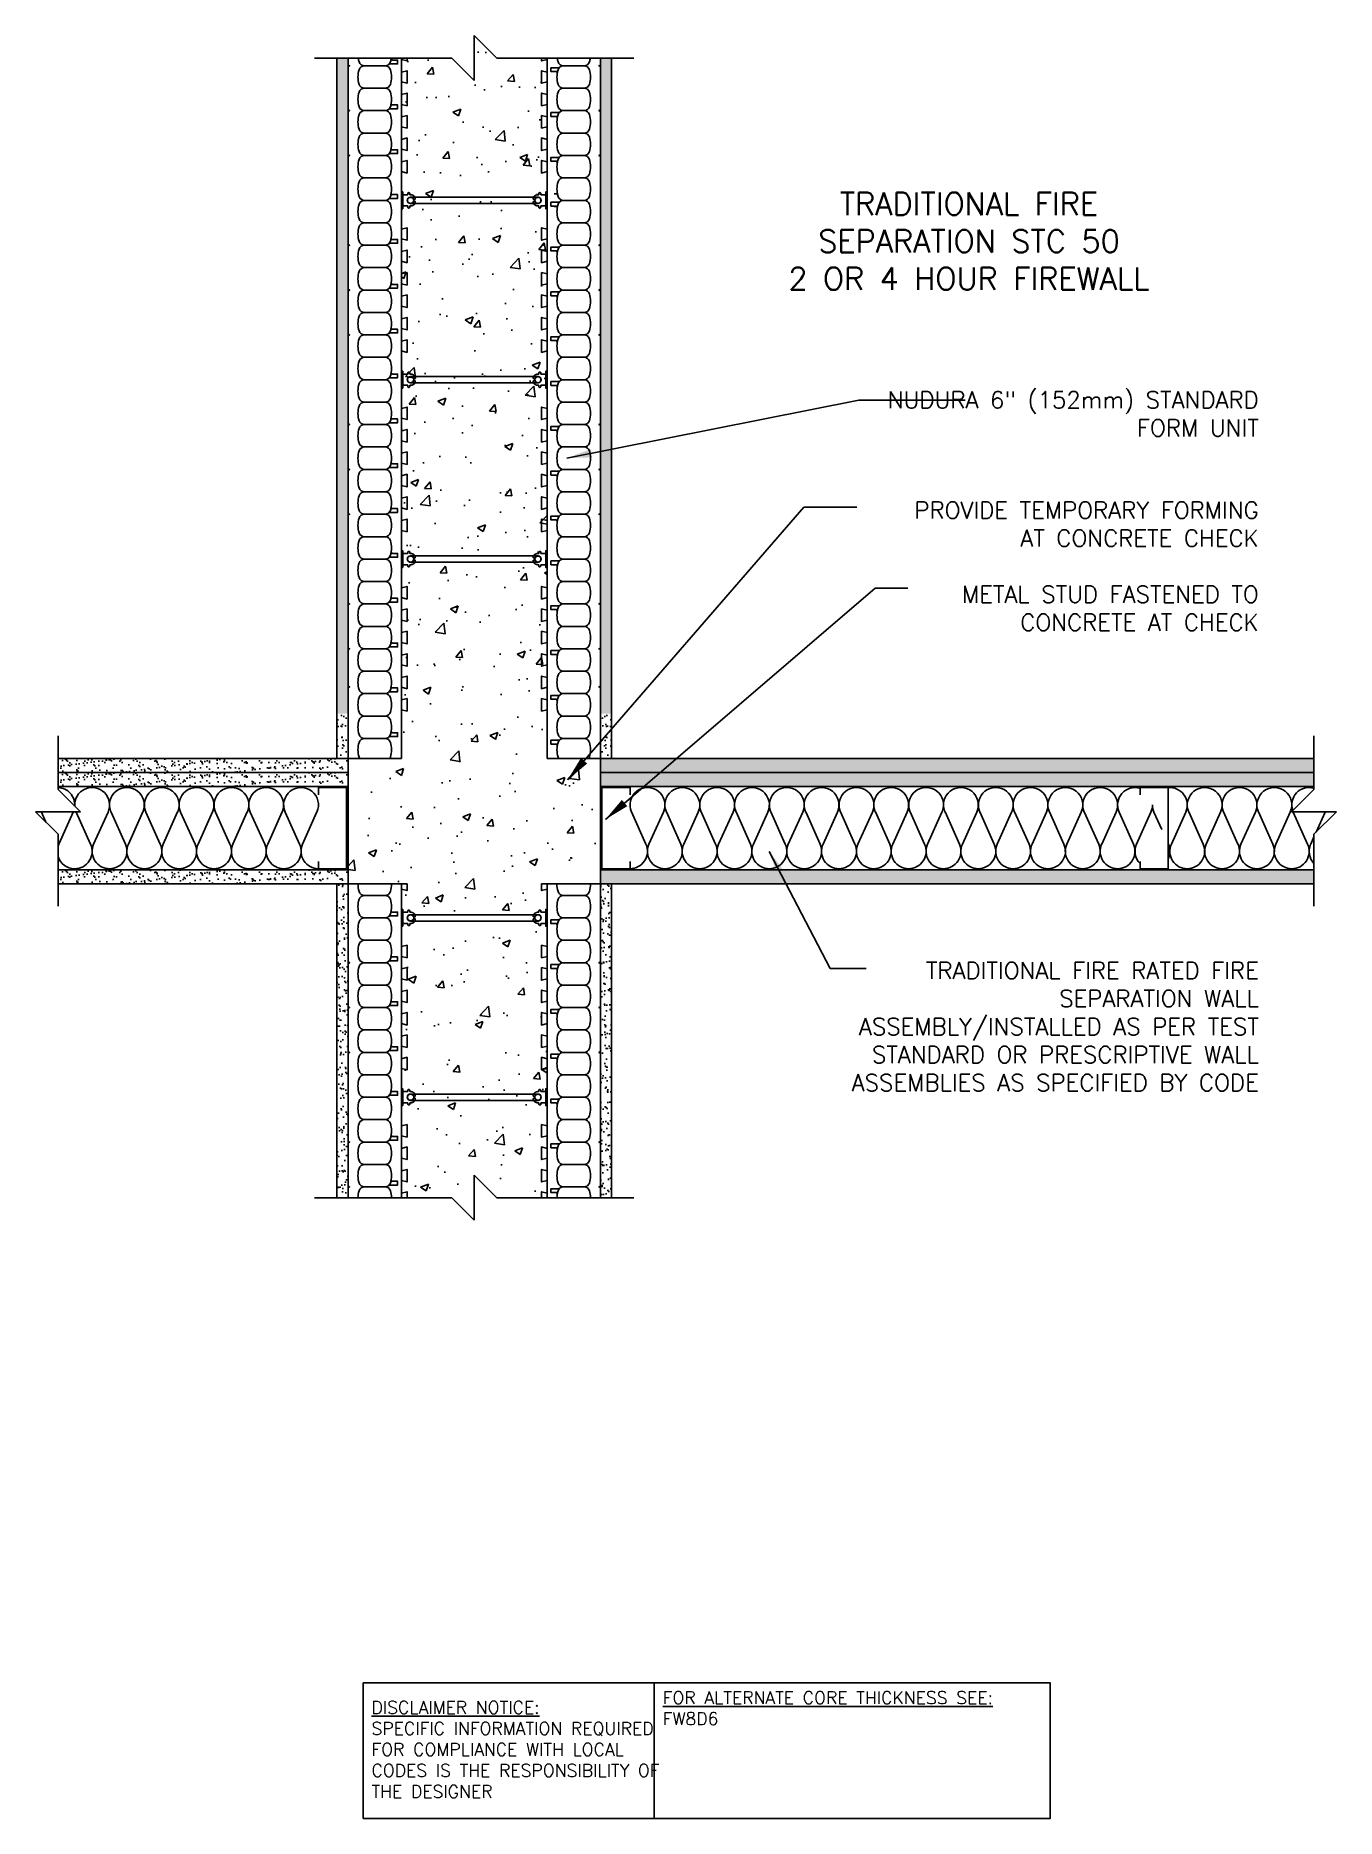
# Model space of a CAD drawing. Header units: inches. Extents: x 10.7 to 68.7, y 251 to 330.5.
import ezdxf

# ---------------------------------------------------------------- set-up
doc = ezdxf.new("R2010")
doc.units = ezdxf.units.IN
doc.header["$LTSCALE"] = 0.5
doc.header["$MEASUREMENT"] = 0
for name, color, linetype in [('HATCH', 12, 'Continuous'), ('line25', 2, 'Continuous'), ('LINE50', 5, 'Continuous'), ('LINE9', 9, 'Continuous'), ('TEXT', 4, 'Continuous')]:
    doc.layers.add(name, color=color, linetype=linetype)
doc.styles.add('DIM', font='romans.shx', dxfattribs={"width": 0.7})
doc.styles.get("Standard").update_dxf_attribs({"font": 'romans.shx'})
doc.dimstyles.new('ext_12', dxfattribs={"dimscale": 12, "dimtxt": 0.075, "dimasz": 0.09375, "dimexe": 0.09375, "dimexo": 0.0625, "dimgap": 0.0625, "dimtad": 1, "dimdec": 1, "dimzin": 2, "dimdsep": 46, "dimlunit": 4, "dimtxsty": 'DIM', "dimcen": 0.09, "dimdle": 0.09375, "dimclrt": 4, "dimadec": 0, "dimazin": 0, "dimtfac": 1, "dimtdec": 1, "dimtmove": 2, "dimatfit": 3, "dimfxl": 0, "dimfrac": 2, "dimtolj": 1, "dimtzin": 0, "dimarcsym": 0})
pattern_1 = [(37.5, (-87.21233, 50.8978), (-0.01574834, 0.48170594), [0, -0.38, 0, -0.425, 0, -0.40625]), (7.5, (-87.21233, 50.8978), (0.4424442, 0.7055365), [0, -0.205, 0, -0.3425, 0, -0.13125]), (327.5, (-87.51983, 50.8978), (0.77853547, 0.00141476), [0, -0.125, 0, -0.45, 0, -0.5875]), (317.5, (-87.5198, 50.8978), (0.7515317, 0.2194189), [0, -0.0625, 0, -0.295, 0, -0.3375])]
pattern_2 = [(37.5, (-118.03376, 32.90013), (-0.01574834, 0.48170594), [0, -0.38, 0, -0.425, 0, -0.40625]), (7.5, (-118.03376, 32.90013), (0.4424442, 0.7055365), [0, -0.205, 0, -0.3425, 0, -0.13125]), (327.5, (-118.34126, 32.90013), (0.77853547, 0.00141476), [0, -0.125, 0, -0.45, 0, -0.5875]), (317.5, (-118.34126, 32.90013), (0.7515317, 0.2194189), [0, -0.0625, 0, -0.295, 0, -0.3375])]
pattern_3 = [(37.5, (-118.03376, 28.55603), (-0.01574834, 0.48170594), [0, -0.38, 0, -0.425, 0, -0.40625]), (7.5, (-118.03376, 28.55603), (0.4424442, 0.7055365), [0, -0.205, 0, -0.3425, 0, -0.13125]), (327.5, (-118.34126, 28.55603), (0.77853547, 0.00141476), [0, -0.125, 0, -0.45, 0, -0.5875]), (317.5, (-118.34126, 28.55603), (0.7515317, 0.2194189), [0, -0.0625, 0, -0.295, 0, -0.3375])]
pattern_4 = [(37.5, (-118.03376, 33.52513), (-0.01574834, 0.48170594), [0, -0.38, 0, -0.425, 0, -0.40625]), (7.5, (-118.03376, 33.52513), (0.4424442, 0.7055365), [0, -0.205, 0, -0.3425, 0, -0.13125]), (327.5, (-118.34126, 33.52513), (0.77853547, 0.00141476), [0, -0.125, 0, -0.45, 0, -0.5875]), (317.5, (-118.34126, 33.52513), (0.7515317, 0.2194189), [0, -0.0625, 0, -0.295, 0, -0.3375])]

msp = doc.modelspace()

# ---------------------------------------------------------------- texts
at = {"layer": 'TEXT'}
for s, insert, char_height, width, attachment_point in [('\\A1;TRADITIONAL FIRE SEPARATION STC 50 \\P2 OR 4 HOUR FIREWALL ', (52.322, 321.294), 1, 19.6286, 5), ('\\A1;NUDURA 6" (152mm) STANDARD FORM UNIT\\P\\P\\P\\P\\P\\P\\P\\P\\P\\P\\P\\P ', (65.25, 306.088), 0.75, 18.09498, 6), ('\\A1;PROVIDE TEMPORARY FORMING AT CONCRETE CHECK\\P\\PMETAL STUD FASTENED TO CONCRETE AT CHECK\\P\\P\\P\\P\\P\\P\\P\\P\\P\\P\\P\\P\\P\\P\\P\\P\\P\\P\\P ', (65.25, 294.917), 0.75, 18.09498, 6), ('\\A1;TRADITIONAL FIRE RATED FIRE SEPARATION WALL ASSEMBLY/INSTALLED AS PER TEST STANDARD OR PRESCRIPTIVE WALL ASSEMBLIES AS SPECIFIED BY CODE\\P\\P\\P\\P\\P\\P\\P\\P\\P\\P\\P\\P\\P\\P\\P\\P\\P\\P ', (65.25, 275.012), 0.75, 21.19353, 6), ('{\\LDISCLAIMER NOTICE:}\\PSPECIFIC INFORMATION REQUIRED FOR COMPLIANCE WITH LOCAL CODES IS THE RESPONSIBILITY OF THE DESIGNER', (25.668, 254.025), 0.5625, 14.00235, 4), ('{\\LFOR ALTERNATE CORE THICKNESS SEE:\\P}FW8D6', (38.66, 255.867), 0.5625, 23.33295, 4)]:
    msp.add_mtext(s, dxfattribs=dict(at, insert=insert, char_height=char_height, width=width, attachment_point=attachment_point))

# ---------------------------------------------------------------- blocks, each defined once
blk = doc.blocks.new('WEB_6_CENTRE_TOP')
for p, q in [((5.688, 0.141), (0, 0.141)), ((5.688, -0.141), (0, -0.141))]:
    blk.add_line(p, q)
for centre in [(0, 0), (5.688, 0)]:
    blk.add_circle(centre, 0.141)
blk = doc.blocks.new('Connector')
blk.add_point((0.271, 0))
at = {"layer": 'LINE9'}
for p, q in [((0, 0.375), (0, -0.375)), ((0.062, -0.375), (0.062, 0.375)), ((0.281, 0.25), (0.062, 0.25))]:
    blk.add_line(p, q, dxfattribs=at)
for points, weights in [([(0.007, 0.375), (0.004, 0.375), (0, 0.375)], [1, 0.972587069138, 0.950305488115]), ([(0.327, 0.343), (0.308, 0.343), (0.281, 0.317), (0.281, 0.297)], [1, 0.85355339, 0.85355339, 1]), ([(0.328, 0.343), (0.327, 0.343), (0.327, 0.343)], [1, 0.70710678, 1]), ([(0.375, 0.297), (0.375, 0.317), (0.348, 0.343), (0.329, 0.343)], [1, 0.85355339, 0.85355339, 1]), ([(0.406, 0.25), (0.546, 0.25), (0.619, 0.131)], [0.958404415409, 0.794674173519, 0.864651571113]), ([(0.619, 0.052), (0.612, 0.049), (0.604, 0.049)], [0.83615024178, 0.892081430621, 1]), ([(0, -0.375), (0.004, -0.375), (0.007, -0.375)], [0.950305488115, 0.972587069138, 1]), ([(0.281, -0.297), (0.281, -0.317), (0.308, -0.343), (0.327, -0.343)], [1, 0.85355339, 0.85355339, 1]), ([(0.327, -0.343), (0.281, -0.343), (0.281, -0.297)], [1, 0.70710678, 1]), ([(0.329, -0.343), (0.348, -0.343), (0.375, -0.317), (0.375, -0.297)], [1, 0.85355339, 0.85355339, 1]), ([(0.375, -0.297), (0.375, -0.343), (0.329, -0.343)], [1, 0.70710678, 1]), ([(0.619, -0.131), (0.546, -0.25), (0.406, -0.25)], [0.864651574428, 0.794674169686, 0.958404415195]), ([(0.604, -0.049), (0.612, -0.049), (0.619, -0.052)], [1, 0.89208144177, 0.836150253337])]:
    blk.add_rational_spline(points, weights, degree=2, dxfattribs=at)
for points, degree in [([(0, 0.375), (0.002, 0.375), (0.005, 0.375), (0.007, 0.375)], 3), ([(0.007, 0.375), (0.021, 0.375), (0.051, 0.375), (0.062, 0.375), (0.062, 0.375)], 3), ([(0.281, 0.25), (0.281, 0.297)], 1), ([(0.327, 0.343), (0.327, 0.343), (0.328, 0.343), (0.328, 0.343)], 3), ([(0.328, 0.343), (0.329, 0.343), (0.329, 0.343), (0.329, 0.343)], 3), ([(0.375, 0.25), (0.375, 0.297)], 1), ([(0.406, 0.25), (0.375, 0.25)], 1), ([(0.406, 0.25), (0.406, 0.25)], 1), ([(0.406, 0.25), (0.406, 0.25)], 1), ([(0.406, 0.25), (0.406, 0.25)], 1), ([(0.406, 0.25), (0.406, 0.25)], 1), ([(0.406, 0.25), (0.406, 0.25)], 1), ([(0.406, 0.25), (0.406, 0.25)], 1), ([(0.406, 0.25), (0.406, 0.25)], 1), ([(0.406, 0.25), (0.406, 0.25)], 1), ([(0.406, 0.25), (0.406, 0.25)], 1), ([(0.406, 0.25), (0.406, 0.25)], 1), ([(0.406, 0.25), (0.406, 0.25)], 1), ([(0.406, 0.25), (0.406, 0.25)], 1), ([(0.406, 0.25), (0.406, 0.25)], 1), ([(0.406, 0.25), (0.406, 0.25)], 1), ([(0.406, 0.25), (0.406, 0.25)], 1), ([(0.406, 0.25), (0.406, 0.25)], 1), ([(0.406, 0.25), (0.406, 0.25)], 1), ([(0.406, 0.25), (0.406, 0.25)], 1), ([(0.406, 0.25), (0.406, 0.25)], 1), ([(0.406, 0.25), (0.406, 0.25)], 1), ([(0.406, 0.25), (0.406, 0.25)], 1), ([(0.406, 0.25), (0.406, 0.25)], 1), ([(0.406, 0.25), (0.406, 0.25)], 1), ([(0.406, 0.25), (0.406, 0.25)], 1), ([(0.604, 0.049), (0.532, 0.049)], 1), ([(0.532, 0.049), (0.532, 0.049)], 1), ([(0.532, 0.049), (0.532, 0.049)], 1), ([(0.532, 0.049), (0.532, 0.049)], 1), ([(0.532, 0.049), (0.532, 0.049)], 1), ([(0.532, 0.049), (0.532, 0.049)], 1), ([(0.532, 0.049), (0.532, 0.049)], 1), ([(0.532, 0.049), (0.532, 0.049)], 1), ([(0.532, 0.049), (0.532, 0.049)], 1), ([(0.532, 0.049), (0.532, 0.049)], 1), ([(0.532, 0.049), (0.532, 0.049)], 1), ([(0.604, 0.049), (0.609, 0.049), (0.614, 0.05), (0.619, 0.052)], 3), ([(0.604, 0.049), (0.604, 0.049)], 1), ([(0.604, 0.049), (0.604, 0.049)], 1), ([(0.604, 0.049), (0.604, 0.049)], 1), ([(0.604, 0.049), (0.604, 0.049)], 1), ([(0.619, 0.131), (0.619, 0.052)], 1), ([(0.619, 0.131), (0.619, 0.131)], 1), ([(0.619, 0.131), (0.619, 0.131)], 1), ([(0.619, 0.131), (0.619, 0.131)], 1), ([(0.619, 0.131), (0.619, 0.131)], 1), ([(0.007, -0.375), (0.005, -0.375), (0.002, -0.375), (0, -0.375)], 3), ([(0.062, -0.375), (0.062, -0.375), (0.051, -0.375), (0.021, -0.375), (0.007, -0.375)], 3), ([(0.062, -0.25), (0.281, -0.25)], 1), ([(0.281, -0.297), (0.281, -0.25)], 1), ([(0.281, -0.25), (0.281, -0.297)], 1), ([(0.328, -0.343), (0.328, -0.343), (0.327, -0.343), (0.327, -0.343)], 3), ([(0.329, -0.343), (0.329, -0.343), (0.329, -0.343), (0.328, -0.343)], 3), ([(0.375, -0.25), (0.375, -0.297)], 1), ([(0.375, -0.297), (0.375, -0.25)], 1), ([(0.406, -0.25), (0.375, -0.25)], 1), ([(0.406, -0.25), (0.406, -0.25)], 1), ([(0.406, -0.25), (0.406, -0.25)], 1), ([(0.406, -0.25), (0.406, -0.25)], 1), ([(0.406, -0.25), (0.406, -0.25)], 1), ([(0.406, -0.25), (0.406, -0.25)], 1), ([(0.406, -0.25), (0.406, -0.25)], 1), ([(0.406, -0.25), (0.406, -0.25)], 1), ([(0.406, -0.25), (0.406, -0.25)], 1), ([(0.406, -0.25), (0.406, -0.25)], 1), ([(0.406, -0.25), (0.406, -0.25)], 1), ([(0.406, -0.25), (0.406, -0.25)], 1), ([(0.532, -0.049), (0.604, -0.049)], 1), ([(0.604, -0.049), (0.58, -0.049), (0.556, -0.049), (0.532, -0.049)], 3), ([(0.532, -0.049), (0.532, -0.049)], 1), ([(0.532, -0.049), (0.532, -0.049)], 1), ([(0.532, -0.049), (0.532, -0.049)], 1), ([(0.532, -0.049), (0.532, -0.049)], 1), ([(0.619, -0.052), (0.614, -0.05), (0.609, -0.049), (0.604, -0.049)], 3), ([(0.604, -0.049), (0.604, -0.049)], 1), ([(0.604, -0.049), (0.604, -0.049)], 1), ([(0.604, -0.049), (0.604, -0.049)], 1), ([(0.604, -0.049), (0.604, -0.049)], 1), ([(0.604, -0.049), (0.604, -0.049)], 1), ([(0.604, -0.049), (0.604, -0.049)], 1), ([(0.604, -0.049), (0.604, -0.049)], 1), ([(0.604, -0.049), (0.604, -0.049)], 1), ([(0.619, -0.052), (0.619, -0.131)], 1), ([(0.619, -0.131), (0.619, -0.131)], 1), ([(0.619, -0.131), (0.619, -0.131)], 1), ([(0.619, -0.131), (0.619, -0.131)], 1), ([(0.619, -0.131), (0.619, -0.131)], 1)]:
    blk.add_open_spline(points, degree=degree, dxfattribs=at)
for points, weights, knots in [([(0.062, 0.375), (0.062, 0.375), (0.046, 0.375), (0.03, 0.375), (0.007, 0.375)], [0.868718858569, 0.861102746415, 1, 0.861102734288, 0.868718859898], [0, 0, 0, 0.5, 0.5, 1, 1, 1]), ([(0.532, 0.049), (0.472, 0.203), (0.333, 0.113), (0.157, 0), (0.333, -0.113), (0.472, -0.203), (0.532, -0.049)], [0.899508922286, 0.599718215298, 1, 0.54226024, 1, 0.599718224335, 0.899508908749], [0, 0, 0, 0.318112, 0.318112, 0.681888, 0.681888, 1, 1, 1]), ([(0.007, -0.375), (0.03, -0.375), (0.046, -0.375), (0.062, -0.375), (0.062, -0.375)], [0.868718859319, 0.861102739573, 1, 0.861102742958, 0.868718858948], [0, 0, 0, 0.5, 0.5, 1, 1, 1])]:
    blk.add_rational_spline(points, weights, degree=2, knots=knots, dxfattribs=at)
blk = doc.blocks.new('Batt2x10')
for p, q in [((6.63, 3.9), (2.87, 2.21)), ((6.64, 0.18), (2.86, 1.86))]:
    blk.add_line(p, q)
for centre, start, end in [((2.04, 4.07), 180, 294.0694), ((7.46, 2.04), 245.9664, 114.0694), ((2.04, 0), 65.9664, 180)]:
    blk.add_arc(centre, 2.04, start, end)

# ---------------------------------------------------------------- hatches: boundary and pattern name
at = {"layer": 'HATCH'}
h = msp.add_hatch(dxfattribs=at)
h.set_pattern_fill('AR-CONC', color=256, scale=0.5, style=0)
h.set_pattern_definition([(50, (-87.101, 35.4204), (3.5863, -0.31376), [0.375, -4.125]), (355, (-87.101, 35.4204), (-0.693757, 3.76096), [0.3, -3.3]), (100.4514, (-86.8022, 35.3943), (2.892547, 3.447198), [0.3187, -3.50571]), (46.1842, (-87.101, 36.4204), (5.336205, -0.827595), [0.5625, -6.1875]), (96.6356, (-86.6564, 36.3515), (4.67331, 4.87059), [0.47805, -5.258565]), (351.1842, (-87.101, 36.4204), (4.67331, 4.87059), [0.45, -4.95]), (21, (-86.601, 36.1704), (2.984535, -2.013094), [0.375, -4.125]), (326, (-86.601, 36.1704), (1.216577, 3.62575), [0.3, -3.3]), (71.4514, (-86.3524, 36.0027), (4.201113, 1.612652), [0.3187, -3.50571]), (37.5, (-87.1011, 35.4204), (0.0607993, 1.6644693), [0, -3.26, 0, -3.35, 0, -3.3125]), (7.5, (-87.1011, 35.4204), (1.315348, 1.972059), [0, -1.91, 0, -3.185, 0, -1.2625]), (327.5, (-88.2161, 35.4204), (2.669112, -0.1127744), [0, -1.25, 0, -3.9, 0, -5.175]), (317.5, (-88.716, 35.4204), (2.91593, 0.500525), [0, -1.625, 0, -2.59, 0, -3.675])])
h.paths.add_polyline_path([(27.003, 298.225), (24.628, 298.225), (24.628, 292.631), (27.253, 292.631), (27.253, 292.334), (27.003, 292.396), (27.003, 278.634), (29.253, 278.634), (30.253, 277.634), (30.253, 279.634), (31.253, 278.634), (33.503, 278.634), (33.503, 292.396), (33.253, 292.334), (33.253, 292.631), (35.878, 292.631), (35.878, 298.225), (33.503, 298.225), (33.503, 329.46), (31.253, 329.46), (30.253, 330.46), (30.253, 328.46), (29.253, 329.46), (27.003, 329.46)])
h = msp.add_hatch(dxfattribs=at)
h.set_pattern_fill('AR-SAND', color=256, scale=0.25, style=0)
h.set_pattern_definition(pattern_1)
h.paths.add_polyline_path([(24.628, 329.46), (24.128, 329.46), (24.128, 300.225), (24.628, 300.225)])
h = msp.add_hatch(dxfattribs=at)
h.set_pattern_fill('AR-SAND', color=256, scale=0.25, style=0)
h.set_pattern_definition(pattern_1)
h.paths.add_polyline_path([(36.378, 329.46), (35.878, 329.46), (35.878, 300.225), (36.378, 300.225)])
h = msp.add_hatch(dxfattribs=at)
h.set_pattern_fill('AR-SAND', color=256, scale=0.25, style=0)
h.paths.add_polyline_path([(24.128, 298.225), (24.628, 298.225), (24.628, 300.225), (24.128, 300.225)])
h = msp.add_hatch(dxfattribs=at)
h.set_pattern_fill('AR-SAND', color=256, scale=0.25, style=0)
h.set_pattern_definition([(142.5, (60.50512, 0), (0.01574834, 0.48170594), [0, -0.38, 0, -0.425, 0, -0.40625]), (172.5, (60.5051, 0), (-0.4424442, 0.7055365), [0, -0.205, 0, -0.3425, 0, -0.13125]), (212.5, (60.81262, 0), (-0.77853547, 0.00141476), [0, -0.125, 0, -0.45, 0, -0.5875]), (222.5, (60.8126, 0), (-0.7515317, 0.2194189), [0, -0.0625, 0, -0.295, 0, -0.3375])])
h.paths.add_polyline_path([(36.378, 298.225), (35.878, 298.225), (35.878, 300.225), (36.378, 300.225)])
h = msp.add_hatch(dxfattribs=at)
h.set_pattern_fill('AR-SAND', color=256, scale=0.25, style=0)
h.set_pattern_definition(pattern_4)
h.paths.add_polyline_path([(24.628, 298.225), (11.687, 298.225), (11.687, 297.6), (24.628, 297.6)])
h = msp.add_hatch(dxfattribs=at)
h.set_pattern_fill('AR-SAND', color=256, scale=0.25, style=0)
h.set_pattern_definition(pattern_4)
h.paths.add_polyline_path([(67.708, 298.225), (35.878, 298.225), (35.878, 297.6), (67.708, 297.6)])
h = msp.add_hatch(dxfattribs=at)
h.set_pattern_fill('AR-SAND', color=256, scale=0.25, style=0)
h.set_pattern_definition(pattern_2)
h.paths.add_polyline_path([(24.628, 297.6), (11.687, 297.6), (11.687, 296.975), (24.628, 296.975)])
h = msp.add_hatch(dxfattribs=at)
h.set_pattern_fill('AR-SAND', color=256, scale=0.25, style=0)
h.set_pattern_definition(pattern_2)
h.paths.add_polyline_path([(67.708, 297.6), (35.878, 297.6), (35.878, 296.975), (67.708, 296.975)])
h = msp.add_hatch(dxfattribs=at)
h.set_pattern_fill('AR-SAND', color=256, scale=0.25, style=0)
h.set_pattern_definition(pattern_3)
h.paths.add_polyline_path([(24.628, 293.256), (11.687, 293.256), (11.687, 292.631), (24.628, 292.631)])
h = msp.add_hatch(dxfattribs=at)
h.set_pattern_fill('AR-SAND', color=256, scale=0.25, style=0)
h.set_pattern_definition(pattern_1)
h.paths.add_polyline_path([(24.628, 292.631), (24.128, 292.631), (24.128, 278.634), (24.628, 278.634)])
h = msp.add_hatch(dxfattribs=at)
h.set_pattern_fill('AR-SAND', color=256, scale=0.25, style=0)
h.set_pattern_definition(pattern_3)
h.paths.add_polyline_path([(67.708, 293.256), (35.878, 293.256), (35.878, 292.631), (67.708, 292.631)])
h = msp.add_hatch(dxfattribs=at)
h.set_pattern_fill('AR-SAND', color=256, scale=0.25, style=0)
h.set_pattern_definition(pattern_1)
h.paths.add_polyline_path([(36.378, 292.631), (35.878, 292.631), (35.878, 278.634), (36.378, 278.634)])
h = msp.add_hatch(dxfattribs=at)
h.set_pattern_fill('AR-CONC', color=256, scale=0.5, style=0)
h.paths.add_polyline_path([(16.932, 251.631), (14.721, 252.113, 0.036537), (14.577, 252.136), (14.472, 252.136), (14.472, 252.066), (14.519, 252.066, -0.414214), (14.582, 252.004), (14.582, 251.469, -0.414214), (14.519, 251.406), (14.472, 251.406), (14.472, 251.336), (14.568, 251.336, -0.134256), (14.68, 251.308, 0.097844), (15.286, 251.176), (16.883, 251.176, 0.897292)])

# ---------------------------------------------------------------- linework, layer by layer
for centre, start, end in [((11.652, 296.151), 203.45799, 204.06937), ((11.652, 296.151), 335.96637, 336.54201), ((13.206, 296.151), 203.45799, 204.06937), ((67.496, 296.151), 203.45799, 204.03363), ((67.496, 296.151), 335.93063, 336.54201)]:
    msp.add_arc(centre, 0.777, start, end)
at = {"layer": 'HATCH', "color": 12}
for p, q in [((10.943, 295.834), (11.144, 295.386)), ((12.362, 295.835), (11.72, 294.396)), ((12.497, 295.834), (13.139, 294.396)), ((13.915, 295.835), (13.274, 294.396)), ((59.018, 295.835), (59.66, 294.396)), ((60.437, 295.834), (59.795, 294.396)), ((60.572, 295.835), (60.922, 295.05)), ((61.991, 295.834), (61.348, 294.396)), ((66.786, 295.835), (67.428, 294.396)), ((68.205, 295.834), (67.804, 294.938)), ((61.2, 294.425), (61.213, 294.396)), ((67.708, 294.723), (67.563, 294.396))]:
    msp.add_line(p, q, dxfattribs=at)
at = {"layer": 'HATCH', "color": 192}
for points in [[(23.305, 296.928), (24.555, 296.928), (24.555, 293.303), (23.305, 293.303)], [(23.305, 296.928), (23.305, 296.601)], [(37.2, 296.928), (35.95, 296.928), (35.95, 293.303), (37.2, 293.303)], [(37.2, 296.928), (37.2, 296.601)], [(59.95, 296.928), (61.2, 296.928), (61.2, 293.303), (59.95, 293.303)], [(59.95, 296.928), (59.95, 296.601)], [(23.305, 293.303), (23.305, 293.63)], [(37.2, 293.303), (37.2, 293.63)], [(59.95, 293.303), (59.95, 293.63)]]:
    msp.add_lwpolyline(points, dxfattribs=at)
at = {"layer": 'HATCH', "color": 12}
for centre, radius, start, end in [((11.128, 297.537), 0.563, 354.21633, 5.78367), ((11.652, 296.151), 0.777, 356.34475, 87.42466), ((13.206, 296.151), 0.777, 335.96637, 183.90539), ((59.728, 296.151), 0.777, 73.34159, 204.03363), ((61.281, 296.151), 0.777, 335.93063, 95.97758), ((67.496, 296.151), 0.777, 74.09305, 199.21376), ((59.728, 296.151), 0.777, 335.93063, 0), ((61.281, 296.151), 0.777, 180, 204.03363), ((12.43, 294.08), 0.777, 155.96637, 162.89347), ((12.43, 294.08), 0.777, 270, 24.06937), ((13.983, 294.08), 0.777, 155.96637, 270), ((58.95, 294.08), 0.777, 270, 24.03363), ((60.504, 294.08), 0.777, 155.93063, 224.5497), ((60.504, 294.08), 0.777, 333.70865, 24.03363), ((62.058, 294.08), 0.777, 155.93063, 270), ((66.718, 294.08), 0.777, 270, 24.03363), ((68.272, 294.08), 0.777, 155.93063, 223.51189), ((12.43, 294.08), 0.777, 197.10653, 270)]:
    msp.add_arc(centre, radius, start, end, dxfattribs=at)
at = {"layer": 'line25'}
for p, q in [((27.003, 298.225), (27.003, 329.46)), ((33.503, 298.225), (33.503, 329.46)), ((24.628, 298.225), (24.628, 292.631)), ((24.628, 298.225), (27.003, 298.225)), ((35.878, 298.225), (33.503, 298.225)), ((35.878, 298.225), (35.878, 292.631)), ((27.003, 278.634), (27.003, 292.631)), ((33.503, 278.634), (33.503, 292.631))]:
    msp.add_line(p, q, dxfattribs=at)
for points in [[(27.003, 329.46), (27.003, 329.396), (27.253, 329.334), (27.253, 329.46)], [(33.503, 329.46), (33.503, 329.396), (33.253, 329.334), (33.253, 329.46)], [(27.003, 292.396), (27.253, 292.334), (27.253, 292.631), (24.628, 292.631)], [(27.003, 292.631), (27.003, 292.396), (27.253, 292.334), (27.253, 292.631)], [(33.503, 292.396), (33.253, 292.334), (33.253, 292.631), (35.878, 292.631)], [(27.253, 278.634), (27.253, 278.896), (27.003, 278.834), (27.003, 278.634)], [(33.253, 278.634), (33.253, 278.896), (33.503, 278.834), (33.503, 278.634)]]:
    msp.add_lwpolyline(points, dxfattribs=at)
for points in [[(27.003, 328.396), (27.253, 328.334), (27.253, 328.896), (27.003, 328.834)], [(33.503, 328.396), (33.253, 328.334), (33.253, 328.896), (33.503, 328.834)], [(27.003, 327.396), (27.253, 327.334), (27.253, 327.896), (27.003, 327.834)], [(33.503, 327.396), (33.253, 327.334), (33.253, 327.896), (33.503, 327.834)], [(27.003, 326.396), (27.253, 326.334), (27.253, 326.896), (27.003, 326.834)], [(33.503, 326.396), (33.253, 326.334), (33.253, 326.896), (33.503, 326.834)], [(27.003, 325.396), (27.253, 325.334), (27.253, 325.896), (27.003, 325.834)], [(33.503, 325.396), (33.253, 325.334), (33.253, 325.896), (33.503, 325.834)], [(27.003, 324.396), (27.253, 324.334), (27.253, 324.896), (27.003, 324.834)], [(33.503, 324.396), (33.253, 324.334), (33.253, 324.896), (33.503, 324.834)], [(27.003, 321.396), (27.253, 321.334), (27.253, 321.896), (27.003, 321.834)], [(33.503, 321.396), (33.253, 321.334), (33.253, 321.896), (33.503, 321.834)], [(27.003, 320.396), (27.253, 320.334), (27.253, 320.896), (27.003, 320.834)], [(33.503, 320.396), (33.253, 320.334), (33.253, 320.896), (33.503, 320.834)], [(27.003, 319.396), (27.253, 319.334), (27.253, 319.896), (27.003, 319.834)], [(33.503, 319.396), (33.253, 319.334), (33.253, 319.896), (33.503, 319.834)], [(27.003, 318.396), (27.253, 318.334), (27.253, 318.896), (27.003, 318.834)], [(33.503, 318.396), (33.253, 318.334), (33.253, 318.896), (33.503, 318.834)], [(27.003, 317.396), (27.253, 317.334), (27.253, 317.896), (27.003, 317.834)], [(33.503, 317.396), (33.253, 317.334), (33.253, 317.896), (33.503, 317.834)], [(27.003, 316.396), (27.253, 316.334), (27.253, 316.896), (27.003, 316.834)], [(33.503, 316.396), (33.253, 316.334), (33.253, 316.896), (33.503, 316.834)], [(27.003, 313.396), (27.253, 313.334), (27.253, 313.896), (27.003, 313.834)], [(33.503, 313.396), (33.253, 313.334), (33.253, 313.896), (33.503, 313.834)], [(27.003, 312.396), (27.253, 312.334), (27.253, 312.896), (27.003, 312.834)], [(33.503, 312.396), (33.253, 312.334), (33.253, 312.896), (33.503, 312.834)], [(27.003, 311.396), (27.253, 311.334), (27.253, 311.896), (27.003, 311.834)], [(33.503, 311.396), (33.253, 311.334), (33.253, 311.896), (33.503, 311.834)], [(27.003, 310.396), (27.253, 310.334), (27.253, 310.896), (27.003, 310.834)], [(33.503, 310.396), (33.253, 310.334), (33.253, 310.896), (33.503, 310.834)], [(27.003, 309.396), (27.253, 309.334), (27.253, 309.896), (27.003, 309.834)], [(33.503, 309.396), (33.253, 309.334), (33.253, 309.896), (33.503, 309.834)], [(27.003, 308.396), (27.253, 308.334), (27.253, 308.896), (27.003, 308.834)], [(33.503, 308.396), (33.253, 308.334), (33.253, 308.896), (33.503, 308.834)], [(27.003, 305.396), (27.253, 305.334), (27.253, 305.896), (27.003, 305.834)], [(33.503, 305.396), (33.253, 305.334), (33.253, 305.896), (33.503, 305.834)], [(27.003, 304.396), (27.253, 304.334), (27.253, 304.896), (27.003, 304.834)], [(33.503, 304.396), (33.253, 304.334), (33.253, 304.896), (33.503, 304.834)], [(27.003, 303.396), (27.253, 303.334), (27.253, 303.896), (27.003, 303.834)], [(33.503, 303.396), (33.253, 303.334), (33.253, 303.896), (33.503, 303.834)], [(27.003, 302.396), (27.253, 302.334), (27.253, 302.896), (27.003, 302.834)], [(33.503, 302.396), (33.253, 302.334), (33.253, 302.896), (33.503, 302.834)], [(27.003, 301.396), (27.253, 301.334), (27.253, 301.896), (27.003, 301.834)], [(33.503, 301.396), (33.253, 301.334), (33.253, 301.896), (33.503, 301.834)], [(27.003, 300.396), (27.253, 300.334), (27.253, 300.896), (27.003, 300.834)], [(33.503, 300.396), (33.253, 300.334), (33.253, 300.896), (33.503, 300.834)], [(27.003, 289.396), (27.253, 289.334), (27.253, 289.896), (27.003, 289.834)], [(33.503, 289.396), (33.253, 289.334), (33.253, 289.896), (33.503, 289.834)], [(27.003, 288.396), (27.253, 288.334), (27.253, 288.896), (27.003, 288.834)], [(33.503, 288.396), (33.253, 288.334), (33.253, 288.896), (33.503, 288.834)], [(27.003, 287.396), (27.253, 287.334), (27.253, 287.896), (27.003, 287.834)], [(33.503, 287.396), (33.253, 287.334), (33.253, 287.896), (33.503, 287.834)], [(27.003, 286.396), (27.253, 286.334), (27.253, 286.896), (27.003, 286.834)], [(33.503, 286.396), (33.253, 286.334), (33.253, 286.896), (33.503, 286.834)], [(27.003, 285.396), (27.253, 285.334), (27.253, 285.896), (27.003, 285.834)], [(33.503, 285.396), (33.253, 285.334), (33.253, 285.896), (33.503, 285.834)], [(27.003, 284.396), (27.253, 284.334), (27.253, 284.896), (27.003, 284.834)], [(33.503, 284.396), (33.253, 284.334), (33.253, 284.896), (33.503, 284.834)], [(27.003, 281.396), (27.253, 281.334), (27.253, 281.896), (27.003, 281.834)], [(33.503, 281.396), (33.253, 281.334), (33.253, 281.896), (33.503, 281.834)], [(27.003, 280.396), (27.253, 280.334), (27.253, 280.896), (27.003, 280.834)], [(33.503, 280.396), (33.253, 280.334), (33.253, 280.896), (33.503, 280.834)], [(27.003, 279.396), (27.253, 279.334), (27.253, 279.896), (27.003, 279.834)], [(33.503, 279.396), (33.253, 279.334), (33.253, 279.896), (33.503, 279.834)]]:
    msp.add_lwpolyline(points, close=True, dxfattribs=at)
at = {"layer": 'LINE50'}
for p, q in [((24.628, 329.46), (24.628, 298.225)), ((35.878, 329.46), (35.878, 298.225)), ((24.628, 292.631), (24.628, 278.634)), ((35.878, 292.631), (35.878, 278.634))]:
    msp.add_line(p, q, dxfattribs=at)
at = {"layer": 'LINE9'}
for p, q in [((30.253, 328.46), (30.253, 330.46)), ((30.253, 330.46), (31.253, 329.46)), ((23.128, 329.46), (29.253, 329.46)), ((24.128, 329.46), (24.128, 298.225)), ((29.253, 329.46), (30.253, 328.46)), ((37.378, 329.46), (31.253, 329.46)), ((36.378, 329.46), (36.378, 298.225)), ((33.812, 323.398), (33.995, 323.398)), ((33.812, 322.833), (33.995, 322.833)), ((11.687, 299.225), (11.687, 296.842)), ((67.708, 299.225), (67.708, 296.842)), ((11.687, 298.225), (24.628, 298.225)), ((67.708, 298.225), (35.878, 298.225)), ((11.687, 297.6), (24.628, 297.6)), ((11.687, 297.6), (24.628, 297.6)), ((67.708, 297.6), (35.878, 297.6)), ((67.708, 297.6), (35.878, 297.6)), ((11.687, 296.975), (24.628, 296.975)), ((12.687, 295.842), (11.687, 296.842)), ((67.708, 296.975), (35.878, 296.975)), ((66.708, 295.842), (67.708, 296.842)), ((11.687, 294.842), (10.687, 295.842)), ((10.687, 295.842), (12.687, 295.842)), ((68.708, 295.842), (66.708, 295.842)), ((67.708, 294.842), (68.708, 295.842)), ((11.687, 291.631), (11.687, 294.842)), ((67.708, 291.631), (67.708, 294.842)), ((11.687, 293.256), (24.628, 293.256)), ((11.687, 292.631), (24.628, 292.631)), ((24.128, 292.631), (24.128, 278.634)), ((67.708, 293.256), (35.878, 293.256)), ((67.708, 292.631), (35.878, 292.631)), ((36.378, 292.631), (36.378, 278.634)), ((30.253, 277.634), (30.253, 279.634)), ((30.253, 279.634), (31.253, 278.634)), ((23.128, 278.634), (29.253, 278.634)), ((29.253, 278.634), (30.253, 277.634)), ((37.378, 278.634), (31.253, 278.634))]:
    msp.add_line(p, q, dxfattribs=at)
for points in [[(25.076, 329.46, 0.041532), (25.117, 329.288, 0.325305), (25.354, 329.115), (26.276, 329.115, 0.325305), (26.513, 329.288, 0.157671)], [(26.513, 329.288, 0.041532), (26.554, 329.46, 0.325305)], [(33.992, 329.288, -0.041532), (33.951, 329.46, -0.325305)], [(35.429, 329.46, -0.041532), (35.388, 329.288, -0.325305), (35.151, 329.115), (34.229, 329.115, -0.325305), (33.992, 329.288, -0.157671)], [(26.513, 298.288, 0.157671), (26.513, 298.942, 0.325305), (26.276, 299.115), (25.354, 299.115, 0.325305), (25.117, 298.942, 0.157671), (25.117, 298.288, 0.071068), (25.148, 298.225)], [(33.992, 298.288, -0.157671), (33.992, 298.942, -0.325305), (34.229, 299.115), (35.151, 299.115, -0.325305), (35.388, 298.942, -0.157671), (35.388, 298.288, -0.071068), (35.357, 298.225)], [(26.482, 298.225, 0.071068), (26.513, 298.288, 0.157671)], [(34.023, 298.225, -0.071068), (33.992, 298.288, -0.157671)], [(25.065, 292.631, 0.08201), (25.117, 292.288, 0.325305), (25.354, 292.115), (26.276, 292.115, 0.325305), (26.513, 292.288, 0.157671)], [(26.513, 292.288, 0.08201), (26.565, 292.631, 0.325305)], [(33.992, 292.288, -0.08201), (33.94, 292.631, -0.325305)], [(35.44, 292.631, -0.08201), (35.388, 292.288, -0.325305), (35.151, 292.115), (34.229, 292.115, -0.325305), (33.992, 292.288, -0.157671)], [(26.565, 278.634, 0.073921), (26.513, 278.942, 0.325305), (26.276, 279.115), (25.354, 279.115, 0.325305), (25.117, 278.942, 0.073921), (25.065, 278.634, 0.325305)], [(26.565, 278.634, 0.073921), (26.513, 278.942, 0.325305), (26.276, 279.115), (25.354, 279.115, 0.325305), (25.117, 278.942, 0.073921), (25.065, 278.634, 0.325305)], [(33.94, 278.634, -0.073921), (33.992, 278.942, -0.325305), (34.229, 279.115), (35.151, 279.115, -0.325305), (35.388, 278.942, -0.073921), (35.44, 278.634, -0.325305)]]:
    msp.add_lwpolyline(points, format="xyb", dxfattribs=at)
for points in [[(26.513, 329.288, 0.037267), (26.551, 329.442, 0.463036), (26.612, 329.369), (26.834, 329.369), (26.834, 329.199), (26.488, 329.199, 0.189002), (26.446, 329.182, 0.128407)], [(26.513, 328.288, 0.157671), (26.513, 328.942, 0.325305), (26.276, 329.115), (25.354, 329.115, 0.325305), (25.117, 328.942, 0.157671), (25.117, 328.288, 0.325305), (25.354, 328.115), (26.276, 328.115, 0.325305)], [(33.992, 328.942, 0.037267), (33.954, 328.789, 0.463036), (33.893, 328.861), (33.671, 328.861), (33.671, 329.032), (34.017, 329.032, 0.189002), (34.06, 329.049, 0.128407)], [(33.992, 328.288, -0.157671), (33.992, 328.942, -0.325305), (34.229, 329.115), (35.151, 329.115, -0.325305), (35.388, 328.942, -0.157671), (35.388, 328.288, -0.325305), (35.151, 328.115), (34.229, 328.115, -0.325305)], [(26.513, 327.288, 0.157671), (26.513, 327.942, 0.325305), (26.276, 328.115), (25.354, 328.115, 0.325305), (25.117, 327.942, 0.157671), (25.117, 327.288, 0.325305), (25.354, 327.115), (26.276, 327.115, 0.325305)], [(33.992, 327.288, -0.157671), (33.992, 327.942, -0.325305), (34.229, 328.115), (35.151, 328.115, -0.325305), (35.388, 327.942, -0.157671), (35.388, 327.288, -0.325305), (35.151, 327.115), (34.229, 327.115, -0.325305)], [(26.513, 326.288, 0.157671), (26.513, 326.942, 0.325305), (26.276, 327.115), (25.354, 327.115, 0.325305), (25.117, 326.942, 0.157671), (25.117, 326.288, 0.325305), (25.354, 326.115), (26.276, 326.115, 0.325305)], [(26.513, 327.288, 0.037267), (26.551, 327.442, 0.463036), (26.612, 327.369), (26.834, 327.369), (26.834, 327.199), (26.488, 327.199, 0.189002), (26.446, 327.182, 0.128407)], [(33.992, 326.942, 0.037267), (33.954, 326.789, 0.463036), (33.893, 326.861), (33.671, 326.861), (33.671, 327.032), (34.017, 327.032, 0.189002), (34.06, 327.049, 0.128407)], [(33.992, 326.288, -0.157671), (33.992, 326.942, -0.325305), (34.229, 327.115), (35.151, 327.115, -0.325305), (35.388, 326.942, -0.157671), (35.388, 326.288, -0.325305), (35.151, 326.115), (34.229, 326.115, -0.325305)], [(26.513, 325.288, 0.157671), (26.513, 325.942, 0.325305), (26.276, 326.115), (25.354, 326.115, 0.325305), (25.117, 325.942, 0.157671), (25.117, 325.288, 0.325305), (25.354, 325.115), (26.276, 325.115, 0.325305)], [(33.992, 325.288, -0.157671), (33.992, 325.942, -0.325305), (34.229, 326.115), (35.151, 326.115, -0.325305), (35.388, 325.942, -0.157671), (35.388, 325.288, -0.325305), (35.151, 325.115), (34.229, 325.115, -0.325305)], [(26.513, 325.288, 0.037267), (26.551, 325.442, 0.463036), (26.612, 325.369), (26.834, 325.369), (26.834, 325.199), (26.488, 325.199, 0.189002), (26.446, 325.182, 0.128407)], [(26.513, 324.288, 0.157671), (26.513, 324.942, 0.325305), (26.276, 325.115), (25.354, 325.115, 0.325305), (25.117, 324.942, 0.157671), (25.117, 324.288, 0.325305), (25.354, 324.115), (26.276, 324.115, 0.325305)], [(33.992, 324.942, 0.037267), (33.954, 324.789, 0.463036), (33.893, 324.861), (33.671, 324.861), (33.671, 325.032), (34.017, 325.032, 0.189002), (34.06, 325.049, 0.128407)], [(33.992, 324.288, -0.157671), (33.992, 324.942, -0.325305), (34.229, 325.115), (35.151, 325.115, -0.325305), (35.388, 324.942, -0.157671), (35.388, 324.288, -0.325305), (35.151, 324.115), (34.229, 324.115, -0.325305)], [(26.513, 323.288, 0.157671), (26.513, 323.942, 0.325305), (26.276, 324.115), (25.354, 324.115, 0.325305), (25.117, 323.942, 0.157671), (25.117, 323.288, 0.325305), (25.354, 323.115), (26.276, 323.115, 0.325305)], [(33.992, 323.288, -0.157671), (33.992, 323.942, -0.325305), (34.229, 324.115), (35.151, 324.115, -0.325305), (35.388, 323.942, -0.157671), (35.388, 323.288, -0.325305), (35.151, 323.115), (34.229, 323.115, -0.325305)], [(26.513, 322.288, 0.157671), (26.513, 322.942, 0.325305), (26.276, 323.115), (25.354, 323.115, 0.325305), (25.117, 322.942, 0.157671), (25.117, 322.288, 0.325305), (25.354, 322.115), (26.276, 322.115, 0.325305)], [(26.513, 323.288, 0.037267), (26.551, 323.442, 0.463036), (26.612, 323.369), (26.834, 323.369), (26.834, 323.199), (26.488, 323.199, 0.189002), (26.446, 323.182, 0.128407)], [(33.992, 322.942, 0.037267), (33.954, 322.789, 0.463036), (33.893, 322.861), (33.671, 322.861), (33.671, 323.032), (34.017, 323.032, 0.189002), (34.06, 323.049, 0.128407)], [(33.992, 322.288, -0.157671), (33.992, 322.942, -0.325305), (34.229, 323.115), (35.151, 323.115, -0.325305), (35.388, 322.942, -0.157671), (35.388, 322.288, -0.325305), (35.151, 322.115), (34.229, 322.115, -0.325305)], [(26.513, 321.288, 0.157671), (26.513, 321.942, 0.325305), (26.276, 322.115), (25.354, 322.115, 0.325305), (25.117, 321.942, 0.157671), (25.117, 321.288, 0.325305), (25.354, 321.115), (26.276, 321.115, 0.325305)], [(33.992, 321.288, -0.157671), (33.992, 321.942, -0.325305), (34.229, 322.115), (35.151, 322.115, -0.325305), (35.388, 321.942, -0.157671), (35.388, 321.288, -0.325305), (35.151, 321.115), (34.229, 321.115, -0.325305)], [(26.513, 321.288, 0.037267), (26.551, 321.442, 0.463036), (26.612, 321.369), (26.834, 321.369), (26.834, 321.199), (26.488, 321.199, 0.189002), (26.446, 321.182, 0.128407)], [(26.513, 320.288, 0.157671), (26.513, 320.942, 0.325305), (26.276, 321.115), (25.354, 321.115, 0.325305), (25.117, 320.942, 0.157671), (25.117, 320.288, 0.325305), (25.354, 320.115), (26.276, 320.115, 0.325305)], [(33.992, 320.942, 0.037267), (33.954, 320.789, 0.463036), (33.893, 320.861), (33.671, 320.861), (33.671, 321.032), (34.017, 321.032, 0.189002), (34.06, 321.049, 0.128407)], [(33.992, 320.288, -0.157671), (33.992, 320.942, -0.325305), (34.229, 321.115), (35.151, 321.115, -0.325305), (35.388, 320.942, -0.157671), (35.388, 320.288, -0.325305), (35.151, 320.115), (34.229, 320.115, -0.325305)], [(26.513, 319.288, 0.157671), (26.513, 319.942, 0.325305), (26.276, 320.115), (25.354, 320.115, 0.325305), (25.117, 319.942, 0.157671), (25.117, 319.288, 0.325305), (25.354, 319.115), (26.276, 319.115, 0.325305)], [(33.992, 319.288, -0.157671), (33.992, 319.942, -0.325305), (34.229, 320.115), (35.151, 320.115, -0.325305), (35.388, 319.942, -0.157671), (35.388, 319.288, -0.325305), (35.151, 319.115), (34.229, 319.115, -0.325305)], [(26.513, 318.288, 0.157671), (26.513, 318.942, 0.325305), (26.276, 319.115), (25.354, 319.115, 0.325305), (25.117, 318.942, 0.157671), (25.117, 318.288, 0.325305), (25.354, 318.115), (26.276, 318.115, 0.325305)], [(26.513, 319.288, 0.037267), (26.551, 319.442, 0.463036), (26.612, 319.369), (26.834, 319.369), (26.834, 319.199), (26.488, 319.199, 0.189002), (26.446, 319.182, 0.128407)], [(33.992, 318.942, 0.037267), (33.954, 318.789, 0.463036), (33.893, 318.861), (33.671, 318.861), (33.671, 319.032), (34.017, 319.032, 0.189002), (34.06, 319.049, 0.128407)], [(33.992, 318.288, -0.157671), (33.992, 318.942, -0.325305), (34.229, 319.115), (35.151, 319.115, -0.325305), (35.388, 318.942, -0.157671), (35.388, 318.288, -0.325305), (35.151, 318.115), (34.229, 318.115, -0.325305)], [(26.513, 317.288, 0.157671), (26.513, 317.942, 0.325305), (26.276, 318.115), (25.354, 318.115, 0.325305), (25.117, 317.942, 0.157671), (25.117, 317.288, 0.325305), (25.354, 317.115), (26.276, 317.115, 0.325305)], [(33.992, 317.288, -0.157671), (33.992, 317.942, -0.325305), (34.229, 318.115), (35.151, 318.115, -0.325305), (35.388, 317.942, -0.157671), (35.388, 317.288, -0.325305), (35.151, 317.115), (34.229, 317.115, -0.325305)], [(26.513, 317.288, 0.037267), (26.551, 317.442, 0.463036), (26.612, 317.369), (26.834, 317.369), (26.834, 317.199), (26.488, 317.199, 0.189002), (26.446, 317.182, 0.128407)], [(26.513, 316.288, 0.157671), (26.513, 316.942, 0.325305), (26.276, 317.115), (25.354, 317.115, 0.325305), (25.117, 316.942, 0.157671), (25.117, 316.288, 0.325305), (25.354, 316.115), (26.276, 316.115, 0.325305)], [(33.992, 316.942, 0.037267), (33.954, 316.789, 0.463036), (33.893, 316.861), (33.671, 316.861), (33.671, 317.032), (34.017, 317.032, 0.189002), (34.06, 317.049, 0.128407)], [(33.992, 316.288, -0.157671), (33.992, 316.942, -0.325305), (34.229, 317.115), (35.151, 317.115, -0.325305), (35.388, 316.942, -0.157671), (35.388, 316.288, -0.325305), (35.151, 316.115), (34.229, 316.115, -0.325305)], [(26.513, 315.288, 0.157671), (26.513, 315.942, 0.325305), (26.276, 316.115), (25.354, 316.115, 0.325305), (25.117, 315.942, 0.157671), (25.117, 315.288, 0.325305), (25.354, 315.115), (26.276, 315.115, 0.325305)], [(33.992, 315.288, -0.157671), (33.992, 315.942, -0.325305), (34.229, 316.115), (35.151, 316.115, -0.325305), (35.388, 315.942, -0.157671), (35.388, 315.288, -0.325305), (35.151, 315.115), (34.229, 315.115, -0.325305)], [(26.513, 314.288, 0.157671), (26.513, 314.942, 0.325305), (26.276, 315.115), (25.354, 315.115, 0.325305), (25.117, 314.942, 0.157671), (25.117, 314.288, 0.325305), (25.354, 314.115), (26.276, 314.115, 0.325305)], [(26.513, 315.288, 0.037267), (26.551, 315.442, 0.463036), (26.612, 315.369), (26.834, 315.369), (26.834, 315.199), (26.488, 315.199, 0.189002), (26.446, 315.182, 0.128407)], [(33.992, 314.942, 0.037267), (33.954, 314.789, 0.463036), (33.893, 314.861), (33.671, 314.861), (33.671, 315.032), (34.017, 315.032, 0.189002), (34.06, 315.049, 0.128407)], [(33.992, 314.288, -0.157671), (33.992, 314.942, -0.325305), (34.229, 315.115), (35.151, 315.115, -0.325305), (35.388, 314.942, -0.157671), (35.388, 314.288, -0.325305), (35.151, 314.115), (34.229, 314.115, -0.325305)], [(26.513, 313.288, 0.157671), (26.513, 313.942, 0.325305), (26.276, 314.115), (25.354, 314.115, 0.325305), (25.117, 313.942, 0.157671), (25.117, 313.288, 0.325305), (25.354, 313.115), (26.276, 313.115, 0.325305)], [(33.992, 313.288, -0.157671), (33.992, 313.942, -0.325305), (34.229, 314.115), (35.151, 314.115, -0.325305), (35.388, 313.942, -0.157671), (35.388, 313.288, -0.325305), (35.151, 313.115), (34.229, 313.115, -0.325305)], [(26.513, 313.288, 0.037267), (26.551, 313.442, 0.463036), (26.612, 313.369), (26.834, 313.369), (26.834, 313.199), (26.488, 313.199, 0.189002), (26.446, 313.182, 0.128407)], [(26.513, 312.288, 0.157671), (26.513, 312.942, 0.325305), (26.276, 313.115), (25.354, 313.115, 0.325305), (25.117, 312.942, 0.157671), (25.117, 312.288, 0.325305), (25.354, 312.115), (26.276, 312.115, 0.325305)], [(33.992, 312.942, 0.037267), (33.954, 312.789, 0.463036), (33.893, 312.861), (33.671, 312.861), (33.671, 313.032), (34.017, 313.032, 0.189002), (34.06, 313.049, 0.128407)], [(33.992, 312.288, -0.157671), (33.992, 312.942, -0.325305), (34.229, 313.115), (35.151, 313.115, -0.325305), (35.388, 312.942, -0.157671), (35.388, 312.288, -0.325305), (35.151, 312.115), (34.229, 312.115, -0.325305)], [(26.513, 311.288, 0.157671), (26.513, 311.942, 0.325305), (26.276, 312.115), (25.354, 312.115, 0.325305), (25.117, 311.942, 0.157671), (25.117, 311.288, 0.325305), (25.354, 311.115), (26.276, 311.115, 0.325305)], [(33.992, 311.288, -0.157671), (33.992, 311.942, -0.325305), (34.229, 312.115), (35.151, 312.115, -0.325305), (35.388, 311.942, -0.157671), (35.388, 311.288, -0.325305), (35.151, 311.115), (34.229, 311.115, -0.325305)], [(26.513, 310.288, 0.157671), (26.513, 310.942, 0.325305), (26.276, 311.115), (25.354, 311.115, 0.325305), (25.117, 310.942, 0.157671), (25.117, 310.288, 0.325305), (25.354, 310.115), (26.276, 310.115, 0.325305)], [(26.513, 311.288, 0.037267), (26.551, 311.442, 0.463036), (26.612, 311.369), (26.834, 311.369), (26.834, 311.199), (26.488, 311.199, 0.189002), (26.446, 311.182, 0.128407)], [(33.992, 310.942, 0.037267), (33.954, 310.789, 0.463036), (33.893, 310.861), (33.671, 310.861), (33.671, 311.032), (34.017, 311.032, 0.189002), (34.06, 311.049, 0.128407)], [(33.992, 310.288, -0.157671), (33.992, 310.942, -0.325305), (34.229, 311.115), (35.151, 311.115, -0.325305), (35.388, 310.942, -0.157671), (35.388, 310.288, -0.325305), (35.151, 310.115), (34.229, 310.115, -0.325305)], [(26.513, 309.288, 0.157671), (26.513, 309.942, 0.325305), (26.276, 310.115), (25.354, 310.115, 0.325305), (25.117, 309.942, 0.157671), (25.117, 309.288, 0.325305), (25.354, 309.115), (26.276, 309.115, 0.325305)], [(33.992, 309.288, -0.157671), (33.992, 309.942, -0.325305), (34.229, 310.115), (35.151, 310.115, -0.325305), (35.388, 309.942, -0.157671), (35.388, 309.288, -0.325305), (35.151, 309.115), (34.229, 309.115, -0.325305)], [(26.513, 309.288, 0.037267), (26.551, 309.442, 0.463036), (26.612, 309.369), (26.834, 309.369), (26.834, 309.199), (26.488, 309.199, 0.189002), (26.446, 309.182, 0.128407)], [(26.513, 308.288, 0.157671), (26.513, 308.942, 0.325305), (26.276, 309.115), (25.354, 309.115, 0.325305), (25.117, 308.942, 0.157671), (25.117, 308.288, 0.325305), (25.354, 308.115), (26.276, 308.115, 0.325305)], [(33.992, 308.942, 0.037267), (33.954, 308.789, 0.463036), (33.893, 308.861), (33.671, 308.861), (33.671, 309.032), (34.017, 309.032, 0.189002), (34.06, 309.049, 0.128407)], [(33.992, 308.288, -0.157671), (33.992, 308.942, -0.325305), (34.229, 309.115), (35.151, 309.115, -0.325305), (35.388, 308.942, -0.157671), (35.388, 308.288, -0.325305), (35.151, 308.115), (34.229, 308.115, -0.325305)], [(26.513, 307.288, 0.157671), (26.513, 307.942, 0.325305), (26.276, 308.115), (25.354, 308.115, 0.325305), (25.117, 307.942, 0.157671), (25.117, 307.288, 0.325305), (25.354, 307.115), (26.276, 307.115, 0.325305)], [(33.992, 307.288, -0.157671), (33.992, 307.942, -0.325305), (34.229, 308.115), (35.151, 308.115, -0.325305), (35.388, 307.942, -0.157671), (35.388, 307.288, -0.325305), (35.151, 307.115), (34.229, 307.115, -0.325305)], [(26.513, 306.288, 0.157671), (26.513, 306.942, 0.325305), (26.276, 307.115), (25.354, 307.115, 0.325305), (25.117, 306.942, 0.157671), (25.117, 306.288, 0.325305), (25.354, 306.115), (26.276, 306.115, 0.325305)], [(26.513, 307.288, 0.037267), (26.551, 307.442, 0.463036), (26.612, 307.369), (26.834, 307.369), (26.834, 307.199), (26.488, 307.199, 0.189002), (26.446, 307.182, 0.128407)], [(33.992, 306.942, 0.037267), (33.954, 306.789, 0.463036), (33.893, 306.861), (33.671, 306.861), (33.671, 307.032), (34.017, 307.032, 0.189002), (34.06, 307.049, 0.128407)], [(33.992, 306.288, -0.157671), (33.992, 306.942, -0.325305), (34.229, 307.115), (35.151, 307.115, -0.325305), (35.388, 306.942, -0.157671), (35.388, 306.288, -0.325305), (35.151, 306.115), (34.229, 306.115, -0.325305)], [(26.513, 305.288, 0.157671), (26.513, 305.942, 0.325305), (26.276, 306.115), (25.354, 306.115, 0.325305), (25.117, 305.942, 0.157671), (25.117, 305.288, 0.325305), (25.354, 305.115), (26.276, 305.115, 0.325305)], [(33.992, 305.288, -0.157671), (33.992, 305.942, -0.325305), (34.229, 306.115), (35.151, 306.115, -0.325305), (35.388, 305.942, -0.157671), (35.388, 305.288, -0.325305), (35.151, 305.115), (34.229, 305.115, -0.325305)], [(26.513, 305.288, 0.037267), (26.551, 305.442, 0.463036), (26.612, 305.369), (26.834, 305.369), (26.834, 305.199), (26.488, 305.199, 0.189002), (26.446, 305.182, 0.128407)], [(26.513, 304.288, 0.157671), (26.513, 304.942, 0.325305), (26.276, 305.115), (25.354, 305.115, 0.325305), (25.117, 304.942, 0.157671), (25.117, 304.288, 0.325305), (25.354, 304.115), (26.276, 304.115, 0.325305)], [(33.992, 304.942, 0.037267), (33.954, 304.789, 0.463036), (33.893, 304.861), (33.671, 304.861), (33.671, 305.032), (34.017, 305.032, 0.189002), (34.06, 305.049, 0.128407)], [(33.992, 304.288, -0.157671), (33.992, 304.942, -0.325305), (34.229, 305.115), (35.151, 305.115, -0.325305), (35.388, 304.942, -0.157671), (35.388, 304.288, -0.325305), (35.151, 304.115), (34.229, 304.115, -0.325305)], [(26.513, 303.288, 0.157671), (26.513, 303.942, 0.325305), (26.276, 304.115), (25.354, 304.115, 0.325305), (25.117, 303.942, 0.157671), (25.117, 303.288, 0.325305), (25.354, 303.115), (26.276, 303.115, 0.325305)], [(33.992, 303.288, -0.157671), (33.992, 303.942, -0.325305), (34.229, 304.115), (35.151, 304.115, -0.325305), (35.388, 303.942, -0.157671), (35.388, 303.288, -0.325305), (35.151, 303.115), (34.229, 303.115, -0.325305)], [(26.513, 302.288, 0.157671), (26.513, 302.942, 0.325305), (26.276, 303.115), (25.354, 303.115, 0.325305), (25.117, 302.942, 0.157671), (25.117, 302.288, 0.325305), (25.354, 302.115), (26.276, 302.115, 0.325305)], [(26.513, 303.288, 0.037267), (26.551, 303.442, 0.463036), (26.612, 303.369), (26.834, 303.369), (26.834, 303.199), (26.488, 303.199, 0.189002), (26.446, 303.182, 0.128407)], [(33.992, 302.942, 0.037267), (33.954, 302.789, 0.463036), (33.893, 302.861), (33.671, 302.861), (33.671, 303.032), (34.017, 303.032, 0.189002), (34.06, 303.049, 0.128407)], [(33.992, 302.288, -0.157671), (33.992, 302.942, -0.325305), (34.229, 303.115), (35.151, 303.115, -0.325305), (35.388, 302.942, -0.157671), (35.388, 302.288, -0.325305), (35.151, 302.115), (34.229, 302.115, -0.325305)], [(26.513, 301.288, 0.157671), (26.513, 301.942, 0.325305), (26.276, 302.115), (25.354, 302.115, 0.325305), (25.117, 301.942, 0.157671), (25.117, 301.288, 0.325305), (25.354, 301.115), (26.276, 301.115, 0.325305)], [(26.513, 301.288, 0.037267), (26.551, 301.442, 0.463036), (26.612, 301.369), (26.834, 301.369), (26.834, 301.199), (26.488, 301.199, 0.189002), (26.446, 301.182, 0.128407)], [(33.992, 301.288, -0.157671), (33.992, 301.942, -0.325305), (34.229, 302.115), (35.151, 302.115, -0.325305), (35.388, 301.942, -0.157671), (35.388, 301.288, -0.325305), (35.151, 301.115), (34.229, 301.115, -0.325305)], [(26.513, 300.288, 0.157671), (26.513, 300.942, 0.325305), (26.276, 301.115), (25.354, 301.115, 0.325305), (25.117, 300.942, 0.157671), (25.117, 300.288, 0.325305), (25.354, 300.115), (26.276, 300.115, 0.325305)], [(33.992, 300.942, 0.037267), (33.954, 300.789, 0.463036), (33.893, 300.861), (33.671, 300.861), (33.671, 301.032), (34.017, 301.032, 0.189002), (34.06, 301.049, 0.128407)], [(33.992, 300.288, -0.157671), (33.992, 300.942, -0.325305), (34.229, 301.115), (35.151, 301.115, -0.325305), (35.388, 300.942, -0.157671), (35.388, 300.288, -0.325305), (35.151, 300.115), (34.229, 300.115, -0.325305)], [(26.513, 299.288, 0.157671), (26.513, 299.942, 0.325305), (26.276, 300.115), (25.354, 300.115, 0.325305), (25.117, 299.942, 0.157671), (25.117, 299.288, 0.325305), (25.354, 299.115), (26.276, 299.115, 0.325305)], [(33.992, 299.288, -0.157671), (33.992, 299.942, -0.325305), (34.229, 300.115), (35.151, 300.115, -0.325305), (35.388, 299.942, -0.157671), (35.388, 299.288, -0.325305), (35.151, 299.115), (34.229, 299.115, -0.325305)], [(26.513, 299.288, 0.037267), (26.551, 299.442, 0.463036), (26.612, 299.369), (26.834, 299.369), (26.834, 299.199), (26.488, 299.199, 0.189002), (26.446, 299.182, 0.128407)], [(33.992, 298.942, 0.037267), (33.954, 298.789, 0.463036), (33.893, 298.861), (33.671, 298.861), (33.671, 299.032), (34.017, 299.032, 0.189002), (34.06, 299.049, 0.128407)], [(26.513, 291.288, 0.157671), (26.513, 291.942, 0.325305), (26.276, 292.115), (25.354, 292.115, 0.325305), (25.117, 291.942, 0.157671), (25.117, 291.288, 0.325305), (25.354, 291.115), (26.276, 291.115, 0.325305)], [(33.992, 291.288, -0.157671), (33.992, 291.942, -0.325305), (34.229, 292.115), (35.151, 292.115, -0.325305), (35.388, 291.942, -0.157671), (35.388, 291.288, -0.325305), (35.151, 291.115), (34.229, 291.115, -0.325305)], [(26.513, 290.288, 0.157671), (26.513, 290.942, 0.325305), (26.276, 291.115), (25.354, 291.115, 0.325305), (25.117, 290.942, 0.157671), (25.117, 290.288, 0.325305), (25.354, 290.115), (26.276, 290.115, 0.325305)], [(26.513, 291.288, 0.037267), (26.551, 291.442, 0.463036), (26.612, 291.369), (26.834, 291.369), (26.834, 291.199), (26.488, 291.199, 0.189002), (26.446, 291.182, 0.128407)], [(33.992, 290.942, 0.037267), (33.954, 290.789, 0.463036), (33.893, 290.861), (33.671, 290.861), (33.671, 291.032), (34.017, 291.032, 0.189002), (34.06, 291.049, 0.128407)], [(33.992, 290.288, -0.157671), (33.992, 290.942, -0.325305), (34.229, 291.115), (35.151, 291.115, -0.325305), (35.388, 290.942, -0.157671), (35.388, 290.288, -0.325305), (35.151, 290.115), (34.229, 290.115, -0.325305)], [(26.513, 289.288, 0.157671), (26.513, 289.942, 0.325305), (26.276, 290.115), (25.354, 290.115, 0.325305), (25.117, 289.942, 0.157671), (25.117, 289.288, 0.325305), (25.354, 289.115), (26.276, 289.115, 0.325305)], [(26.513, 289.288, 0.037267), (26.551, 289.442, 0.463036), (26.612, 289.369), (26.834, 289.369), (26.834, 289.199), (26.488, 289.199, 0.189002), (26.446, 289.182, 0.128407)], [(33.992, 289.288, -0.157671), (33.992, 289.942, -0.325305), (34.229, 290.115), (35.151, 290.115, -0.325305), (35.388, 289.942, -0.157671), (35.388, 289.288, -0.325305), (35.151, 289.115), (34.229, 289.115, -0.325305)], [(26.513, 288.288, 0.157671), (26.513, 288.942, 0.325305), (26.276, 289.115), (25.354, 289.115, 0.325305), (25.117, 288.942, 0.157671), (25.117, 288.288, 0.325305), (25.354, 288.115), (26.276, 288.115, 0.325305)], [(33.992, 288.942, 0.037267), (33.954, 288.789, 0.463036), (33.893, 288.861), (33.671, 288.861), (33.671, 289.032), (34.017, 289.032, 0.189002), (34.06, 289.049, 0.128407)], [(33.992, 288.288, -0.157671), (33.992, 288.942, -0.325305), (34.229, 289.115), (35.151, 289.115, -0.325305), (35.388, 288.942, -0.157671), (35.388, 288.288, -0.325305), (35.151, 288.115), (34.229, 288.115, -0.325305)], [(26.513, 287.288, 0.157671), (26.513, 287.942, 0.325305), (26.276, 288.115), (25.354, 288.115, 0.325305), (25.117, 287.942, 0.157671), (25.117, 287.288, 0.325305), (25.354, 287.115), (26.276, 287.115, 0.325305)], [(33.992, 287.288, -0.157671), (33.992, 287.942, -0.325305), (34.229, 288.115), (35.151, 288.115, -0.325305), (35.388, 287.942, -0.157671), (35.388, 287.288, -0.325305), (35.151, 287.115), (34.229, 287.115, -0.325305)], [(26.513, 286.288, 0.157671), (26.513, 286.942, 0.325305), (26.276, 287.115), (25.354, 287.115, 0.325305), (25.117, 286.942, 0.157671), (25.117, 286.288, 0.325305), (25.354, 286.115), (26.276, 286.115, 0.325305)], [(26.513, 287.288, 0.037267), (26.551, 287.442, 0.463036), (26.612, 287.369), (26.834, 287.369), (26.834, 287.199), (26.488, 287.199, 0.189002), (26.446, 287.182, 0.128407)], [(33.992, 286.942, 0.037267), (33.954, 286.789, 0.463036), (33.893, 286.861), (33.671, 286.861), (33.671, 287.032), (34.017, 287.032, 0.189002), (34.06, 287.049, 0.128407)], [(33.992, 286.288, -0.157671), (33.992, 286.942, -0.325305), (34.229, 287.115), (35.151, 287.115, -0.325305), (35.388, 286.942, -0.157671), (35.388, 286.288, -0.325305), (35.151, 286.115), (34.229, 286.115, -0.325305)], [(26.513, 285.288, 0.157671), (26.513, 285.942, 0.325305), (26.276, 286.115), (25.354, 286.115, 0.325305), (25.117, 285.942, 0.157671), (25.117, 285.288, 0.325305), (25.354, 285.115), (26.276, 285.115, 0.325305)], [(26.513, 285.288, 0.037267), (26.551, 285.442, 0.463036), (26.612, 285.369), (26.834, 285.369), (26.834, 285.199), (26.488, 285.199, 0.189002), (26.446, 285.182, 0.128407)], [(33.992, 285.288, -0.157671), (33.992, 285.942, -0.325305), (34.229, 286.115), (35.151, 286.115, -0.325305), (35.388, 285.942, -0.157671), (35.388, 285.288, -0.325305), (35.151, 285.115), (34.229, 285.115, -0.325305)], [(26.513, 284.288, 0.157671), (26.513, 284.942, 0.325305), (26.276, 285.115), (25.354, 285.115, 0.325305), (25.117, 284.942, 0.157671), (25.117, 284.288, 0.325305), (25.354, 284.115), (26.276, 284.115, 0.325305)], [(33.992, 284.942, 0.037267), (33.954, 284.789, 0.463036), (33.893, 284.861), (33.671, 284.861), (33.671, 285.032), (34.017, 285.032, 0.189002), (34.06, 285.049, 0.128407)], [(33.992, 284.288, -0.157671), (33.992, 284.942, -0.325305), (34.229, 285.115), (35.151, 285.115, -0.325305), (35.388, 284.942, -0.157671), (35.388, 284.288, -0.325305), (35.151, 284.115), (34.229, 284.115, -0.325305)], [(26.513, 283.288, 0.157671), (26.513, 283.942, 0.325305), (26.276, 284.115), (25.354, 284.115, 0.325305), (25.117, 283.942, 0.157671), (25.117, 283.288, 0.325305), (25.354, 283.115), (26.276, 283.115, 0.325305)], [(33.992, 283.288, -0.157671), (33.992, 283.942, -0.325305), (34.229, 284.115), (35.151, 284.115, -0.325305), (35.388, 283.942, -0.157671), (35.388, 283.288, -0.325305), (35.151, 283.115), (34.229, 283.115, -0.325305)], [(26.513, 282.288, 0.157671), (26.513, 282.942, 0.325305), (26.276, 283.115), (25.354, 283.115, 0.325305), (25.117, 282.942, 0.157671), (25.117, 282.288, 0.325305), (25.354, 282.115), (26.276, 282.115, 0.325305)], [(26.513, 283.288, 0.037267), (26.551, 283.442, 0.463036), (26.612, 283.369), (26.834, 283.369), (26.834, 283.199), (26.488, 283.199, 0.189002), (26.446, 283.182, 0.128407)], [(33.992, 282.942, 0.037267), (33.954, 282.789, 0.463036), (33.893, 282.861), (33.671, 282.861), (33.671, 283.032), (34.017, 283.032, 0.189002), (34.06, 283.049, 0.128407)], [(33.992, 282.288, -0.157671), (33.992, 282.942, -0.325305), (34.229, 283.115), (35.151, 283.115, -0.325305), (35.388, 282.942, -0.157671), (35.388, 282.288, -0.325305), (35.151, 282.115), (34.229, 282.115, -0.325305)], [(26.513, 281.288, 0.157671), (26.513, 281.942, 0.325305), (26.276, 282.115), (25.354, 282.115, 0.325305), (25.117, 281.942, 0.157671), (25.117, 281.288, 0.325305), (25.354, 281.115), (26.276, 281.115, 0.325305)], [(33.992, 281.288, -0.157671), (33.992, 281.942, -0.325305), (34.229, 282.115), (35.151, 282.115, -0.325305), (35.388, 281.942, -0.157671), (35.388, 281.288, -0.325305), (35.151, 281.115), (34.229, 281.115, -0.325305)], [(26.513, 280.288, 0.157671), (26.513, 280.942, 0.325305), (26.276, 281.115), (25.354, 281.115, 0.325305), (25.117, 280.942, 0.157671), (25.117, 280.288, 0.325305), (25.354, 280.115), (26.276, 280.115, 0.325305)], [(26.513, 281.288, 0.037267), (26.551, 281.442, 0.463036), (26.612, 281.369), (26.834, 281.369), (26.834, 281.199), (26.488, 281.199, 0.189002), (26.446, 281.182, 0.128407)], [(33.992, 280.942, 0.037267), (33.954, 280.789, 0.463036), (33.893, 280.861), (33.671, 280.861), (33.671, 281.032), (34.017, 281.032, 0.189002), (34.06, 281.049, 0.128407)], [(33.992, 280.288, -0.157671), (33.992, 280.942, -0.325305), (34.229, 281.115), (35.151, 281.115, -0.325305), (35.388, 280.942, -0.157671), (35.388, 280.288, -0.325305), (35.151, 280.115), (34.229, 280.115, -0.325305)], [(26.513, 279.288, 0.157671), (26.513, 279.942, 0.325305), (26.276, 280.115), (25.354, 280.115, 0.325305), (25.117, 279.942, 0.157671), (25.117, 279.288, 0.325305), (25.354, 279.115), (26.276, 279.115, 0.325305)], [(33.992, 279.288, -0.157671), (33.992, 279.942, -0.325305), (34.229, 280.115), (35.151, 280.115, -0.325305), (35.388, 279.942, -0.157671), (35.388, 279.288, -0.325305), (35.151, 279.115), (34.229, 279.115, -0.325305)], [(26.513, 279.288, 0.037267), (26.551, 279.442, 0.463036), (26.612, 279.369), (26.834, 279.369), (26.834, 279.199), (26.488, 279.199, 0.189002), (26.446, 279.182, 0.128407)], [(33.992, 278.942, 0.037267), (33.954, 278.789, 0.463036), (33.893, 278.861), (33.671, 278.861), (33.671, 279.032), (34.017, 279.032, 0.189002), (34.06, 279.049, 0.128407)]]:
    msp.add_lwpolyline(points, format="xyb", close=True, dxfattribs=at)
for points in [[(24.628, 329.147), (24.692, 329.115), (24.628, 329.084)], [(35.878, 329.147), (35.813, 329.115), (35.878, 329.084)], [(24.628, 327.147), (24.692, 327.115), (24.628, 327.084)], [(35.878, 327.147), (35.813, 327.115), (35.878, 327.084)], [(24.628, 325.147), (24.692, 325.115), (24.628, 325.084)], [(35.878, 325.147), (35.813, 325.115), (35.878, 325.084)], [(24.628, 321.147), (24.692, 321.115), (24.628, 321.084)], [(35.878, 321.147), (35.813, 321.115), (35.878, 321.084)], [(24.628, 319.147), (24.692, 319.115), (24.628, 319.084)], [(35.878, 319.147), (35.813, 319.115), (35.878, 319.084)], [(24.628, 317.147), (24.692, 317.115), (24.628, 317.084)], [(35.878, 317.147), (35.813, 317.115), (35.878, 317.084)], [(24.628, 313.147), (24.692, 313.115), (24.628, 313.084)], [(35.878, 313.147), (35.813, 313.115), (35.878, 313.084)], [(24.628, 311.147), (24.692, 311.115), (24.628, 311.084)], [(35.878, 311.147), (35.813, 311.115), (35.878, 311.084)], [(24.628, 309.147), (24.692, 309.115), (24.628, 309.084)], [(35.878, 309.147), (35.813, 309.115), (35.878, 309.084)], [(24.628, 305.147), (24.692, 305.115), (24.628, 305.084)], [(35.878, 305.147), (35.813, 305.115), (35.878, 305.084)], [(24.628, 303.147), (24.692, 303.115), (24.628, 303.084)], [(35.878, 303.147), (35.813, 303.115), (35.878, 303.084)], [(24.628, 301.446), (24.692, 301.415), (24.628, 301.383)], [(35.878, 301.446), (35.813, 301.415), (35.878, 301.383)], [(24.628, 289.147), (24.692, 289.115), (24.628, 289.084)], [(35.878, 289.147), (35.813, 289.115), (35.878, 289.084)], [(24.628, 287.147), (24.692, 287.115), (24.628, 287.084)], [(35.878, 287.147), (35.813, 287.115), (35.878, 287.084)], [(24.628, 285.147), (24.692, 285.115), (24.628, 285.084)], [(35.878, 285.147), (35.813, 285.115), (35.878, 285.084)], [(24.628, 281.147), (24.692, 281.115), (24.628, 281.084)], [(35.878, 281.147), (35.813, 281.115), (35.878, 281.084)], [(24.628, 279.147), (24.692, 279.115), (24.628, 279.084)], [(35.878, 279.147), (35.813, 279.115), (35.878, 279.084)]]:
    msp.add_lwpolyline(points, close=True, dxfattribs=at)
at = {"layer": 'TEXT'}
msp.add_lwpolyline([(25.301, 256.991), (38.284, 256.991), (38.284, 250.953), (25.301, 250.953)], close=True, dxfattribs=at)
msp.add_lwpolyline([(38.284, 256.991), (55.945, 256.991), (55.945, 250.953), (38.284, 250.953)], dxfattribs=at)

# ---------------------------------------------------------------- block references
for p in [(27.003, 323.115), (27.003, 315.115), (27.003, 307.115), (27.003, 291.115), (27.003, 283.115)]:
    msp.add_blockref('Connector', p)
at = {"xscale": -1}
for p in [(33.503, 323.115), (33.503, 315.115), (33.503, 307.115), (33.503, 291.115), (33.503, 283.115)]:
    msp.add_blockref('Connector', p, dxfattribs=at)
at = {"layer": 'HATCH', "color": 12, "yscale": 0.3815789277582127}
for p, xscale, zscale, rotation in [((15.537, 293.303), 0.3815789277582127, 0.3815789277582127, 90), ((17.09, 293.303), 0.3815789277582127, 0.3815789277582127, 90), ((18.644, 293.303), 0.3815789277582127, 0.3815789277582127, 90), ((20.198, 293.303), 0.3815789277582127, 0.3815789277582127, 90), ((21.751, 293.303), 0.3815789277582127, 0.3815789277582127, 90), ((23.305, 293.303), 0.3815789277582127, 0.3815789277582127, 90), ((37.2, 293.303), -0.3815789277582127, 0.3815789277582221, 270), ((38.754, 293.303), -0.3815789277582127, 0.3815789277582221, 270), ((40.308, 293.303), -0.3815789277582127, 0.3815789277582221, 270), ((41.861, 293.303), -0.3815789277582127, 0.3815789277582221, 270), ((43.415, 293.303), -0.3815789277582127, 0.3815789277582221, 270), ((44.968, 293.303), -0.3815789277582127, 0.3815789277582221, 270), ((46.522, 293.303), -0.3815789277582127, 0.3815789277582221, 270), ((48.075, 293.303), -0.3815789277582127, 0.3815789277582221, 270), ((49.629, 293.303), -0.3815789277582127, 0.3815789277582221, 270), ((51.183, 293.303), -0.3815789277582127, 0.3815789277582221, 270), ((52.736, 293.303), -0.3815789277582127, 0.3815789277582221, 270), ((54.29, 293.303), -0.3815789277582127, 0.3815789277582221, 270), ((55.843, 293.303), -0.3815789277582127, 0.3815789277582221, 270), ((57.397, 293.303), -0.3815789277582127, 0.3815789277582221, 270), ((62.058, 293.303), -0.3815789277582127, 0.3815789277582221, 270), ((63.611, 293.303), -0.3815789277582127, 0.3815789277582221, 270), ((65.165, 293.303), -0.3815789277582127, 0.3815789277582221, 270)]:
    msp.add_blockref('Batt2x10', p, dxfattribs=dict(at, xscale=xscale, zscale=zscale, rotation=rotation))
at = {"layer": 'LINE9', "rotation": 180}
for p in [(33.097, 323.115), (33.097, 315.115), (33.097, 307.115), (33.097, 291.115), (33.097, 283.115)]:
    msp.add_blockref('WEB_6_CENTRE_TOP', p, dxfattribs=at)

msp.set_redraw_order([(e.dxf.handle, doc.entitydb.next_handle()) for e in msp.query("TEXT MTEXT ATTDEF DIMENSION ARC_DIMENSION")])  # texts and dimensions are drawn at this point

# ---------------------------------------------------------------- leaders
at = {"layer": 'TEXT'}
for points, override in [([(34.378, 311.615), (47.405, 314.202), (52.15, 314.202)], {"dimtad": 0}), ([(34.414, 297.267), (44.956, 309.43), (47.314, 309.43)], {"dimgap": 0.0625, "dimtad": 0}), ([(36.103, 295.503), (48.14, 305.812), (49.596, 305.812)], {"dimgap": 0.0625, "dimtad": 0}), ([(43.415, 294.08), (46.128, 288.853), (47.731, 288.853)], {"dimgap": 0.0625, "dimtad": 0})]:
    msp.add_leader(points, dimstyle='ext_12', override=override, dxfattribs=at)

doc.saveas('drawing.dxf')
